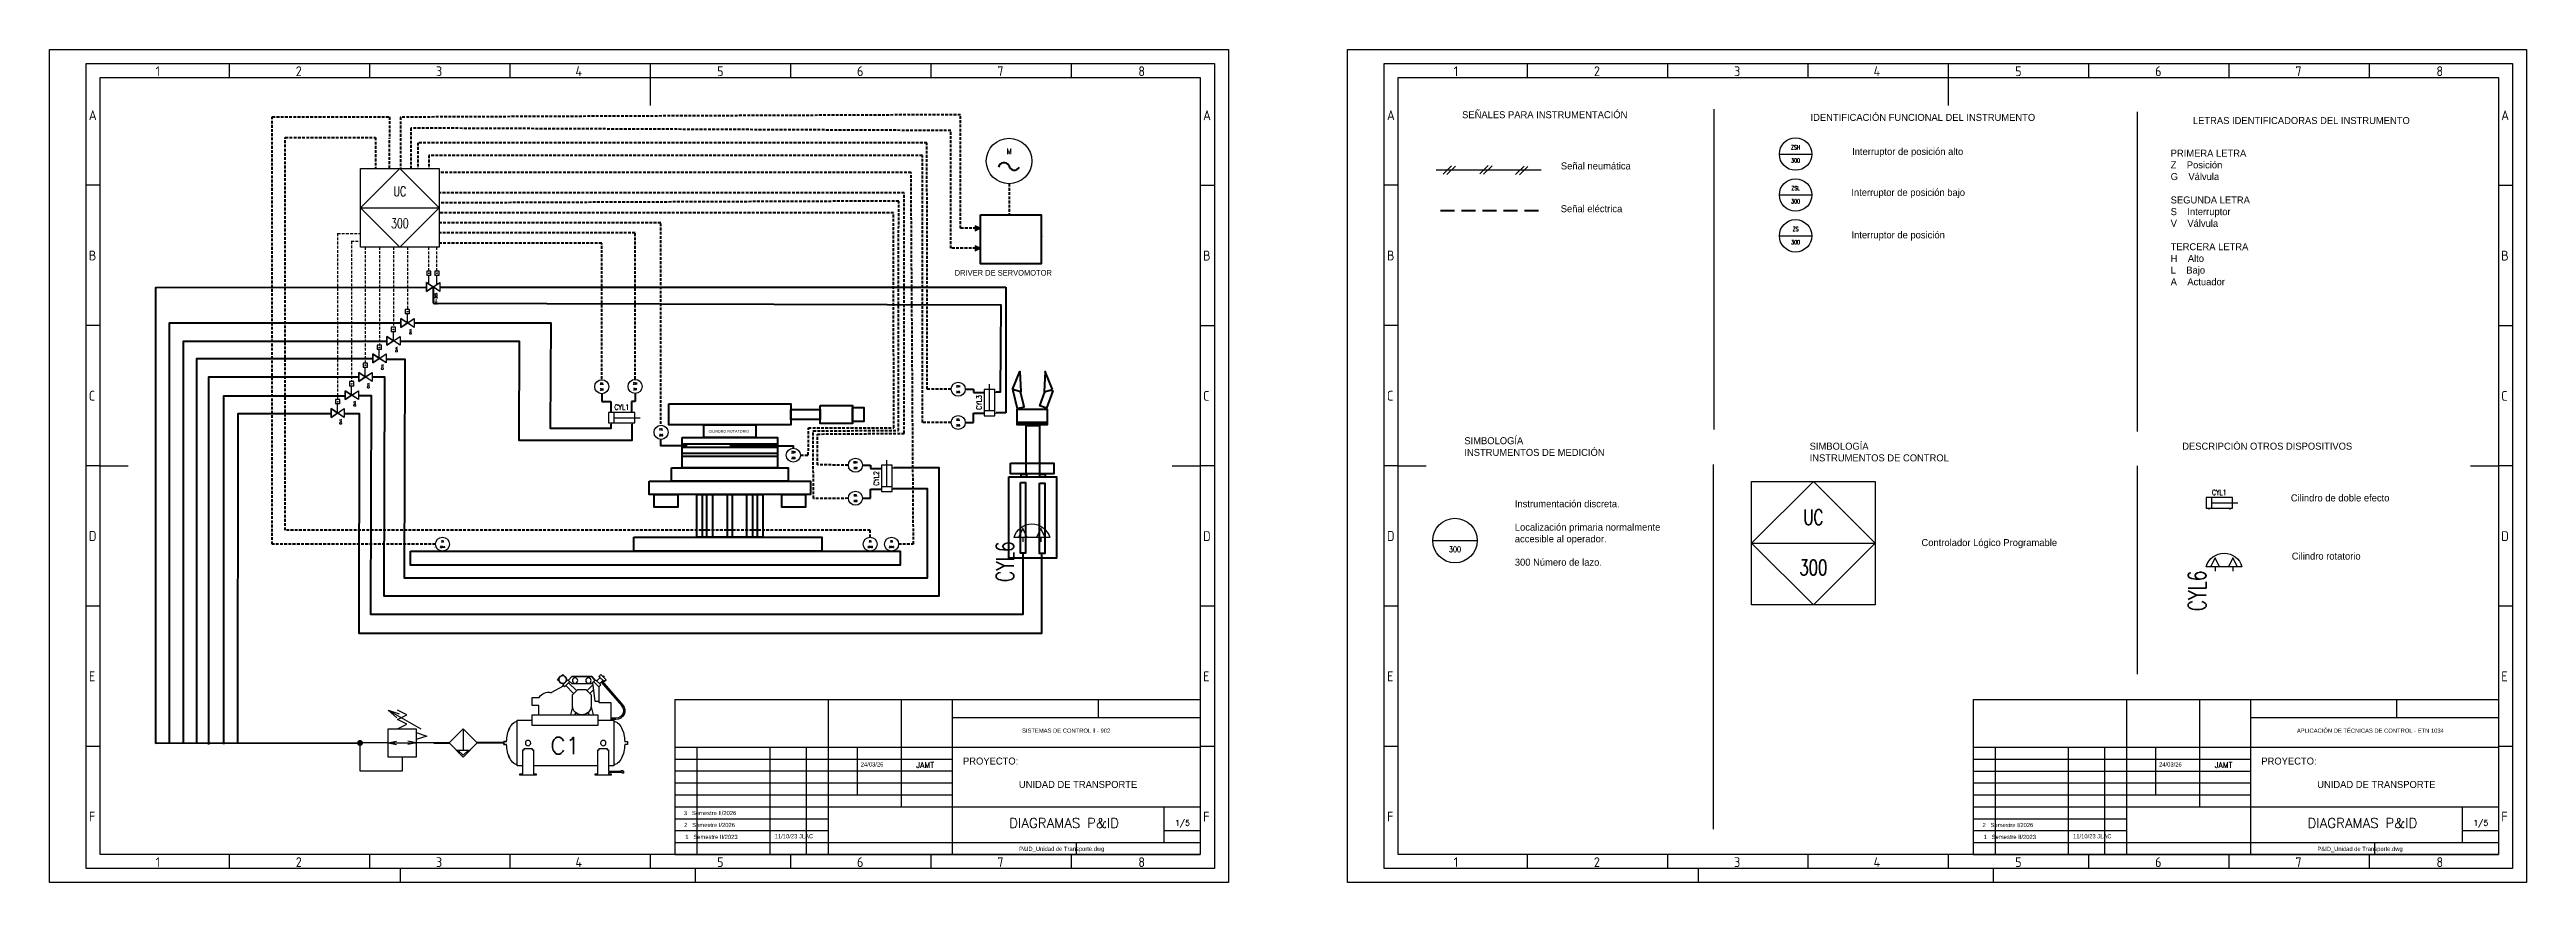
# Model space of a CAD drawing. Header units: inches. Extents: x 22 to 904, y 28 to 325.
import ezdxf
from ezdxf.enums import TextEntityAlignment as Align

# ---------------------------------------------------------------- set-up
doc = ezdxf.new("R2010")
doc.units = ezdxf.units.IN
doc.header["$MEASUREMENT"] = 0
doc.linetypes.add('DASHED', pattern=[0.75, 0.5, -0.25])
doc.linetypes.add('TRAZOSX2', pattern=[1.5, 1, -0.5])
for name, color, linetype in [('035', 5, 'Continuous'), ('07', 7, 'Continuous'), ('MISC', 2, 'Continuous'), ('RED_2.5mm^2', 1, 'Continuous'), ('SYMS', 7, 'Continuous'), ('TAGS', 51, 'Continuous')]:
    doc.layers.add(name, color=color, linetype=linetype)
doc.layers.add('GRN_0.5mm^2', color=3, linetype='TRAZOSX2', lineweight=25)
doc.layers.add('SEÑAL NEUMATICA', color=5, linetype='Pneumatic Binary', lineweight=100)
doc.styles.add('ISO Proportional', font='isocp.shx')
doc.styles.add('WD', font='romans.shx')
doc.linetypes.add('Pneumatic Binary', pattern='A,0.25,[130,ltypeshp.shx,S=0.1,R=-45,X=0,Y=0],0.04,[130,ltypeshp.shx,S=0.1,R=55,X=0,Y=0],0.04,[130,ltypeshp.shx,S=0.1,R=-45,X=0,Y=0],1', length=1.33)
doc.linetypes.add('Pneumatic Signal', pattern='A,0.25,[130,ltypeshp.shx,S=0.1,R=-30,X=0,Y=0],0.04,[130,ltypeshp.shx,S=0.1,R=-30,X=0,Y=0],1', length=1.29)

msp = doc.modelspace()

# ---------------------------------------------------------------- texts
at = {"lineweight": 50, "attachment_point": 1}
for s, width, gutter_width, insert, char_height in [('SEÑALES PARA INSTRUMENTACIÓN', 147.8517, 12.5, (525.02, 302.98), 2.5), ('IDENTIFICACIÓN FUNCIONAL DEL INSTRUMENTO', 147.8517, 12.5, (649.15, 302.02), 2.5), ('LETRAS IDENTIFICADORAS DEL INSTRUMENTO', 147.8517, 12.5, (785.39, 300.89), 2.5), ('DRIVER DE SERVOMOTOR', 40.8717, 7.11, (344.24, 246.36), 2), ('CILINDRO ROTATORIO', 73.0988, 4.75, (256.55, 189.32), 0.9509), ('SIMBOLOGÍA\\PINSTRUMENTOS DE MEDICIÓN ', 147.8517, 12.5, (525.82, 186.74), 2.5), ('SIMBOLOGÍA\\PINSTRUMENTOS DE CONTROL', 147.8517, 12.5, (648.85, 184.79), 2.5), ('DESCRIPCIÓN OTROS DISPOSITIVOS', 147.8517, 12.5, (781.59, 184.79), 2.5), ('SISTEMAS DE CONTROL ll - 902', 65.3804, 12.5, (368.23, 82.87), 1.5), ('APLICACIÓN DE TÉCNICAS DE CONTROL - ETN 1034', 65.3804, 12.5, (822.44, 82.86), 1.5), ('24/03/26', 13.0311, 12.5, (310.76, 70.83), 1.5), ('\\pxql;PROYECTO:\\P\\pqc;^JUNIDAD DE TRANSPORTE', 81.9987, 12.5, (347.19, 72.53), 2.5), ('24/03/26', 13.0311, 12.5, (773.35, 70.82), 1.5), ('\\pxql;PROYECTO:\\P\\pqc;^JUNIDAD DE TRANSPORTE', 81.9987, 12.5, (809.77, 72.52), 2.5), ('3   Semestre II/2026', 29.75, 12.5, (247.75, 53.5), 1.5), ('2   Semestre I/2026', 29.75, 12.5, (247.86, 49.23), 1.5), ('1   Semestre II/2023', 29.75, 12.5, (248.24, 44.98), 1.5), ('11/10/23 JLAC', 19.5, 12.5, (280.11, 45.23), 1.5), ('2   Semestre I/2026', 29.75, 12.5, (710.44, 49.22), 1.5), ('1   Semestre II/2023', 29.75, 12.5, (710.82, 44.97), 1.5), ('11/10/23 JLAC', 19.5, 12.5, (742.69, 45.22), 1.5), ('P&ID_Unidad de Transporte.dwg', 46.375, 12.5, (367.16, 40.73), 1.5), ('P&ID_Unidad de Transporte.dwg', 46.375, 12.5, (829.74, 40.72), 1.5)]:
    msp.add_mtext_dynamic_manual_height_columns(s, width=width, gutter_width=gutter_width, heights=[0], dxfattribs=dict(at, insert=insert, char_height=char_height))
at = {"lineweight": 50, "char_height": 2.5, "attachment_point": 1}
for s, insert, width in [('Señal neumática', (560.21, 284.71), 47.5066), ('Interruptor de posición alto', (663.97, 289.86), 67.4386), ('PRIMERA LETRA^JZ    Posición^JG    Válvula^J^JSEGUNDA LETRA^JS    Interruptor^JV    Válvula^J^JTERCERA LETRA^JH    Alto^JL    Bajo^JA    Actuador', (777.47, 289.25), 56.2905), ('Interruptor de posición bajo', (663.69, 275.28), 75.1471), ('Señal eléctrica ', (560.16, 269.47), 47.5066), ('Interruptor de posición', (663.75, 260.12), 75.1624), ('Instrumentación discreta.\\P\\PLocalización primaria normalmente accesible al operador.\\P\\P300 Número de lazo.', (543.8, 164.26), 56.2905), ('Cilindro de doble efecto', (820.29, 166.34), 53.5226), ('Controlador Lógico Programable', (688.68, 150.42), 47.5066), ('Cilindro rotatorio', (820.62, 145.6), 47.5066)]:
    msp.add_mtext(s, dxfattribs=dict(at, insert=insert, width=width))
at = {"layer": 'SYMS', "linetype": 'Pneumatic Signal'}
msp.add_attdef('TAG1', (375.38, 258.25), '', height=0.2, dxfattribs=at)

# ---------------------------------------------------------------- blocks, each defined once
blk = doc.blocks.new('VAT1_ROTARY_ACTUATOR')
for p, q in [((-0.031, -0.062), (-0.031, 0.188)), ((-0.094, 0.125), (-0.031, 0.156)), ((-0.031, 0.094), (-0.094, 0.125)), ((-0.094, 0), (-0.031, 0.031)), ((-0.031, -0.031), (-0.094, 0)), ((-0.031, 0.125), (0, 0.125)), ((-0.031, 0), (0, 0))]:
    blk.add_line(p, q)
blk.add_arc((0.004, 0.062), 0.13, 105.7477, 254.2523)
at = {"style": 'WD', "width": 0.7}
for tag, p in [('INST', (-0.188, 0.5)), ('LOC', (-0.188, 0.344)), ('TAG1', (-0.188, 0.188)), ('DESC1', (-0.188, -0.188)), ('DESC2', (-0.188, -0.344)), ('DESC3', (-0.188, -0.5)), ('WDTAGALT', (-0.188, -0.656))]:
    blk.add_attdef(tag, text='', height=0.125, dxfattribs=at).set_placement(p, align=Align.RIGHT)
at = {"style": 'WD'}
for tag, p, height, flags in [('WDBLKNAM', (-0.063, 0.375), 0.01, 9), ('FAMILY', (-0.062, 0.344), 0.005, 9), ('X1TERM02', (0, 0.125), 0.005, 1), ('X1TERM01', (0, 0), 0.005, 1), ('WDTYPE', (0.062, 0.062), 0.01, 1)]:
    blk.add_attdef(tag, p, '', height=height, dxfattribs=dict(at, flags=flags))
at = {"linetype": 'Continuous', "style": 'WD', "flags": 9}
for tag, p in [('CAT', (-0.062, 0.312)), ('MFG', (-0.062, 0.281)), ('ASSYCODE', (-0.062, 0.25))]:
    blk.add_attdef(tag, p, '', height=0.005, dxfattribs=at)
at = {"style": 'WD', "width": 0.7}
for tag, p, height in [('TERM02', (0.031, 0.156), 0.0625), ('RATING1', (-0.031, -0.281), 0.125), ('TERM01', (0.031, -0.094), 0.0625)]:
    blk.add_attdef(tag, p, '', height=height, dxfattribs=at)
at = {"style": 'WD'}
blk.add_attdef('XREF', text='', height=0.0625, dxfattribs=at).set_placement((-0.219, 0.031), align=Align.RIGHT)
blk = doc.blocks.new('HIN1_INFRONT_MAIN_PLC')
for p, q in [((-0.5, -0.5), (-0.5, 0.5)), ((-0.5, 0.5), (0.5, 0.5)), ((0.5, 0.5), (0.5, -0.5)), ((0.5, -0.5), (-0.5, -0.5))]:
    blk.add_line(p, q)
at = {"ltscale": 0.127}
blk.add_line((-0.5, 0), (0.5, 0), dxfattribs=at)
at = {"ltscale": 25.4, "flags": 128}
blk.add_lwpolyline([(0, 0.5), (-0.5, 0), (0, -0.5), (0.5, 0)], close=True, dxfattribs=at)
at = {"ltscale": 3.2258, "flags": 128}
blk.add_lwpolyline([(0, 0.5), (-0.5, 0), (0, -0.5), (0.5, 0)], close=True, dxfattribs=at)
blk.add_lwpolyline([(0, 0.5), (-0.5, 0), (0, -0.5), (0.5, 0)], close=True, dxfattribs=at)
at = {"style": 'WD', "width": 0.7}
for tag, height, p in [('INST', 0.125, (-0.582, 0.416)), ('LOC', 0.125, (-0.582, 0.254)), ('TERM01', 0.0625, (-0.524, 0.018))]:
    blk.add_attdef(tag, text='', height=height, dxfattribs=at).set_placement(p, align=Align.RIGHT)
for tag, p, height in [('X2TERM04', (0, 0.5), 0.005), ('TERM04', (0.021, 0.531), 0.0625), ('X4TERM01', (-0.5, 0), 0.005), ('X1TERM03', (0.5, 0), 0.005), ('TERM03', (0.522, 0.018), 0.0625), ('RATING1', (0.548, -0.168), 0.125), ('DESC1', (0.548, -0.327), 0.125), ('DESC2', (0.548, -0.517), 0.125), ('X8TERM02', (0, -0.5), 0.005), ('TERM02', (0.023, -0.581), 0.0625), ('DESC3', (0.548, -0.697), 0.125), ('WDTAGALT', (0.548, -0.872), 0.125)]:
    blk.add_attdef(tag, p, '', height=height, dxfattribs=at)
for tag, p in [('TAG1_PART1', (0, 0.147)), ('TAG1_PART2', (0, -0.26))]:
    blk.add_attdef(tag, text='', height=0.125, dxfattribs=at).set_placement(p, align=Align.CENTER)
blk.add_attdef('XREF', text='', height=0.0625, rotation=0.0625, dxfattribs=at).set_placement((0.63, 0.377), align=Align.TOP_CENTER)
at = {"style": 'WD', "width": 0.7, "flags": 1}
for tag, p in [('WDTYPE', (-0.577, -0.17)), ('CAT', (-0.587, -0.253)), ('MFG', (-0.586, -0.28)), ('FAMILY', (-0.579, -0.223)), ('ASSYCODE', (-0.566, -0.306))]:
    blk.add_attdef(tag, text='', height=0.01, dxfattribs=at).set_placement(p, align=Align.CENTER)
blk = doc.blocks.new('HIN1_FIELD_MOUNT')
at = {"ltscale": 3.2258}
blk.add_circle((0, 0), 0.5, dxfattribs=at)
at = {"style": 'WD', "width": 0.7}
for tag, height, p in [('INST', 0.125, (-0.454, 0.471)), ('TERM01', 0.0625, (-0.524, 0.018)), ('LOC', 0.125, (-0.454, 0.309))]:
    blk.add_attdef(tag, text='', height=height, dxfattribs=at).set_placement(p, align=Align.RIGHT)
for tag, p, height in [('TERM04', (0.021, 0.531), 0.0625), ('X4TERM01', (-0.5, 0), 0.005), ('X2TERM04', (0, 0.5), 0.005), ('X1TERM03', (0.5, 0), 0.005), ('TERM03', (0.522, 0.018), 0.0625), ('X8TERM02', (0, -0.5), 0.005), ('TERM02', (0.023, -0.581), 0.0625), ('RATING1', (0.513, -0.159), 0.125), ('DESC1', (0.513, -0.318), 0.125), ('DESC2', (0.513, -0.508), 0.125), ('WDTAGALT', (0.513, -0.863), 0.125), ('DESC3', (0.513, -0.688), 0.125)]:
    blk.add_attdef(tag, p, '', height=height, dxfattribs=at)
for tag, p in [('TAG1_PART1', (0, 0.147)), ('TAG1_PART2', (0, -0.26))]:
    blk.add_attdef(tag, text='', height=0.125, dxfattribs=at).set_placement(p, align=Align.CENTER)
blk.add_attdef('XREF', text='', height=0.0625, rotation=0.0625, dxfattribs=at).set_placement((0.546, 0.412), align=Align.TOP_CENTER)
at = {"style": 'WD', "width": 0.7, "flags": 1}
for tag, p in [('WDTYPE', (-0.535, -0.17)), ('CAT', (-0.546, -0.253)), ('MFG', (-0.544, -0.28)), ('FAMILY', (-0.537, -0.223)), ('ASSYCODE', (-0.525, -0.306))]:
    blk.add_attdef(tag, text='', height=0.01, dxfattribs=at).set_placement(p, align=Align.CENTER)
blk = doc.blocks.new('HFA1_FLOW_ARROW_DWN_P')
blk.add_hatch(color=256).paths.add_polyline_path([(0.0625, 0.125), (-0.0625, 0.125), (0, 0)])
blk.add_lwpolyline([(-0.0625, 0.125), (0, 0), (0.0625, 0.125)], close=True)
at = {"style": 'WD', "flags": 1}
for tag, p in [('X2TERM01', (0, 0.125)), ('X8TERM01', (0, 0))]:
    blk.add_attdef(tag, p, '', height=0.0075, dxfattribs=at)
blk = doc.blocks.new('IEC_border_a3')
at = {"layer": '035'}
for p, q in [((64, 292), (64, 287)), ((114, 292), (114, 287)), ((164, 292), (164, 287)), ((214, 292), (214, 287)), ((264, 292), (264, 287)), ((314, 292), (314, 287)), ((364, 292), (364, 287)), ((17.97, 248.58), (12.98, 248.58)), ((414.97, 248.54), (409.98, 248.54)), ((17.98, 198.54), (13, 198.54)), ((414.98, 198.5), (410, 198.5)), ((17.98, 148.54), (13, 148.54)), ((414.98, 148.5), (410, 148.5)), ((17.98, 98.54), (13, 98.54)), ((414.98, 98.5), (410, 98.5)), ((18, 48.5), (13.02, 48.5)), ((415, 48.46), (410.02, 48.46)), ((64, 10), (64, 5)), ((114, 10), (114, 5)), ((164, 10), (164, 5)), ((214, 10), (214, 5)), ((264, 10), (264, 5)), ((314, 10), (314, 5)), ((364, 10), (364, 5)), ((125, 0), (125, 5)), ((230, 5), (230, 0))]:
    blk.add_line(p, q, dxfattribs=at)
for points in [[(0, 297), (420, 297), (420, 0), (0, 0)], [(18, 287), (410, 287), (410, 10), (18, 10)]]:
    blk.add_lwpolyline(points, close=True, dxfattribs=at)
at = {"layer": '07'}
for p, q in [((214, 287), (214, 277)), ((18, 148.5), (28, 148.5)), ((400, 148.5), (410, 148.5))]:
    blk.add_line(p, q, dxfattribs=at)
blk.add_lwpolyline([(13, 292), (415, 292), (415, 5), (13, 5)], close=True, dxfattribs=at)
at = {"layer": '035', "style": 'ISO Proportional'}
for s, p in [('1', (37.81, 287.5)), ('2', (87.73, 287.5)), ('3', (137.68, 287.5)), ('4', (187.38, 287.5)), ('5', (237.84, 287.5)), ('6', (287.69, 287.5)), ('7', (337.67, 287.5)), ('8', (387.92, 287.5)), ('A', (13.98, 271.83)), ('A', (410.98, 271.79)), ('B', (14, 221.79)), ('B', (411, 221.75)), ('C', (14, 171.79)), ('C', (411, 171.75)), ('D', (14, 121.79)), ('D', (411, 121.75)), ('E', (14.02, 71.75)), ('E', (411.02, 71.72)), ('F', (14.02, 21.75)), ('F', (411.02, 21.72)), ('1', (37.81, 5.5)), ('2', (87.73, 5.5)), ('3', (137.68, 5.5)), ('4', (187.38, 5.5)), ('5', (237.84, 5.5)), ('6', (287.69, 5.5)), ('7', (337.67, 5.5)), ('8', (387.92, 5.5))]:
    blk.add_text(s, height=3.5, dxfattribs=at).set_placement(p)
blk = doc.blocks.new('IEC_tblock_a3')
at = {"layer": '035'}
for p, q in [((-106.6, 55.25), (-106.6, 17)), ((-36.4, 55.25), (-36.4, 48.88)), ((-88.4, 48.88), (0, 48.88)), ((-179.4, 38.25), (-179.4, 0)), ((-153.4, 38.25), (-153.4, 0)), ((-140.4, 38.25), (-140.4, 0)), ((-122.2, 38.25), (-122.2, 21.25)), ((-187.2, 34), (-88.4, 34)), ((-187.2, 29.75), (-88.4, 29.75)), ((-187.2, 25.5), (-88.4, 25.5)), ((-187.2, 21.25), (-88.4, 21.25)), ((-187.2, 17), (-132.6, 17)), ((-187.2, 12.75), (-132.6, 12.75)), ((-187.2, 8.5), (-132.6, 8.5)), ((-187.2, 4.25), (0, 4.25)), ((-44.2, 4.25), (-44.2, 0)), ((-13, 8.5), (0, 8.5))]:
    blk.add_line(p, q, dxfattribs=at)
at = {"layer": '07'}
for p, q in [((-187.2, 55.25), (-187.2, 0)), ((-187.2, 55.25), (0, 55.25)), ((-132.6, 55.25), (-132.6, 0)), ((-88.4, 55.25), (-88.4, 0)), ((0, 55.25), (0, 0)), ((-187.2, 38.25), (0, 38.25)), ((-132.6, 17), (0, 17)), ((-13, 17), (-13, 4.25)), ((-187.2, 0), (0, 0))]:
    blk.add_line(p, q, dxfattribs=at)
at = {"style": 'WD'}
for tag, p in [('SCALE', (-69.88, 51.07)), ('SH', (-8.74, 10.06)), ('FILENAME', (-68.15, 0.8))]:
    blk.add_attdef(tag, p, '', height=2, dxfattribs=at)
for tag, height, p in [('CKDATE', 2, (-114.85, 26.58)), ('EDDATE', 2, (-114.97, 30.8)), ('CKBY', 2, (-97.88, 26.3)), ('EDBY', 2, (-98.02, 30.86)), ('PROJDESC', 5, (-45.9, 29.2)), ('DWGDESC', 5, (-44.85, 19.72)), ('DWGNO', 3.5, (-48.54, 9.46))]:
    blk.add_attdef(tag, text='', height=height, dxfattribs=at).set_placement(p, align=Align.CENTER)
at = {"style": 'WD', "flags": 1}
blk.add_attdef('WD_TB', (-120.95, 11.91), '', height=2, dxfattribs=at)
blk = doc.blocks.new('VAC1_SOLENOID')
for p, q in [((-0.75, -0.12), (-0.75, 0.12)), ((-0.75, 0.12), (-0.5, 0.12)), ((-0.5, -0.12), (-0.5, 0.12)), ((-0.5, -0.12), (-0.75, -0.12))]:
    blk.add_line(p, q)
at = {"ltscale": 3.2258}
blk.add_line((0, 0), (-0.5, 0), dxfattribs=at)
at = {"style": 'WD'}
for tag, height, p in [('TAG1', 0.125, (-0.83, 0.17)), ('INST', 0.125, (-0.84, 0.55)), ('LOC', 0.125, (-0.83, 0.37)), ('TERM03', 0.0625, (-0.77, 0.01))]:
    blk.add_attdef(tag, text='', height=height, dxfattribs=at).set_placement(p, align=Align.RIGHT)
blk.add_attdef('XREF', text='', height=0.0625, rotation=0.0625, dxfattribs=at).set_placement((-1, 0.1), align=Align.TOP_CENTER)
for tag, p, height in [('X4TERM03', (-0.75, 0), 0.005), ('TERM02', (-0.63, 0.13), 0.0625), ('X2TERM02', (-0.62, 0.12), 0.005), ('X8TERM01', (-0.62, -0.12), 0.005), ('TERM01', (-0.62, -0.2), 0.0625), ('DESC1', (-0.43, -0.21), 0.125), ('DESC2', (-0.43, -0.39), 0.125), ('DESC3', (-0.43, -0.58), 0.125), ('RATING1', (-0.43, -0.76), 0.125), ('WDTAGALT', (-0.42, -0.95), 0.125)]:
    blk.add_attdef(tag, p, '', height=height, dxfattribs=at)
blk.add_attdef('TEXT', text='', height=0.0625, dxfattribs=at).set_placement((-0.62, 0), align=Align.MIDDLE_CENTER)
at = {"style": 'WD', "flags": 1}
for tag, p in [('WDTYPE', (-0.83, -0.05)), ('FAMILY', (-0.83, -0.09)), ('CAT', (-0.83, -0.13)), ('MFG', (-0.83, -0.17)), ('ASSYCODE', (-0.8, -0.2))]:
    blk.add_attdef(tag, text='', height=0.01, dxfattribs=at).set_placement(p, align=Align.CENTER)
blk = doc.blocks.new('VGVA1_GATE_VALVE')
at = {"ltscale": 3.2258}
for p, q in [((-0.25, 0.37), (0.25, -0.38)), ((-0.25, -0.38), (0.25, 0.37)), ((0.25, 0.37), (-0.25, 0.37)), ((0.25, -0.38), (-0.25, -0.38))]:
    blk.add_line(p, q, dxfattribs=at)
at = {"ltscale": 25.4, "flags": 128}
for points in [[(0.25, 0.37), (0, 0), (-0.25, 0.37)], [(-0.25, -0.38), (0, 0), (0.25, -0.38)]]:
    blk.add_lwpolyline(points, close=True, dxfattribs=at)
at = {"style": 'WD', "flags": 1}
for tag, p in [('INST', (-0.34, 0.13)), ('LOC', (-0.34, -0.05)), ('TAG1', (-0.34, -0.24))]:
    blk.add_attdef(tag, text='', height=0.125, dxfattribs=at).set_placement(p, align=Align.RIGHT)
at = {"style": 'WD'}
for tag, p, height in [('X2TERM03', (0, 0.37), 0.005), ('X1TERM02', (0, 0), 0.005), ('TERM03', (0.02, 0.39), 0.0625), ('TERM02', (0.03, 0.01), 0.0625), ('X8TERM01', (0, -0.38), 0.005), ('TERM01', (0.03, -0.46), 0.0625), ('WDTAGALT', (0.29, -0.95), 0.125), ('RATING1', (0.29, -0.18), 0.125), ('DESC1', (0.29, -0.39), 0.125), ('DESC2', (0.29, -0.58), 0.125), ('DESC3', (0.29, -0.77), 0.125)]:
    blk.add_attdef(tag, p, '', height=height, dxfattribs=at)
blk.add_attdef('XREF', text='', height=0.0625, rotation=0.0625, dxfattribs=at).set_placement((0.37, 0.37), align=Align.TOP_CENTER)
at = {"style": 'WD', "flags": 1}
for tag, p in [('FAMILY', (-0.34, -0.36)), ('WDTYPE', (-0.33, -0.3)), ('CAT', (-0.34, -0.4)), ('MFG', (-0.34, -0.43)), ('ASSYCODE', (-0.31, -0.46))]:
    blk.add_attdef(tag, text='', height=0.01, dxfattribs=at).set_placement(p, align=Align.CENTER)
blk = doc.blocks.new('VC1_AIR_COMPRESSOR')
at = {"ltscale": 3.2258}
for p, q in [((0.532, -0.313), (-0.531, -0.313)), ((-0.531, -0.313), (-0.531, -0.656)), ((-0.031, -0.063), (-0.031, 0)), ((-0.031, 0), (0.032, 0)), ((0.032, 0), (0.032, -0.063)), ((0.157, -0.469), (0.126, -0.469)), ((0.126, -0.469), (0.126, -0.656)), ((0.719, -0.438), (0.157, -0.438)), ((0.157, -0.438), (0.157, -0.469)), ((0.532, -0.438), (0.532, -0.313)), ((0.751, -0.375), (0.719, -0.375)), ((0.719, -0.375), (0.719, -0.438)), ((0.751, -0.75), (0.751, -0.375)), ((-1.172, -1.098), (-1.333, -1.388)), ((-0.874, -0.656), (-1.062, -0.656)), ((-1.062, -0.656), (-1.062, -0.822)), ((-0.874, -0.813), (-0.874, -0.656)), ((-0.656, -0.813), (-0.874, -0.813)), ((-0.406, -0.656), (-0.656, -0.656)), ((-0.656, -0.656), (-0.656, -2.188)), ((-0.406, -2.188), (-0.406, -0.656)), ((0.126, -0.656), (0.157, -0.656)), ((0.157, -0.656), (0.157, -0.688)), ((0.157, -0.688), (0.719, -0.688)), ((0.532, -2.188), (0.532, -0.688)), ((0.719, -0.688), (0.719, -0.75)), ((0.719, -0.75), (0.751, -0.75)), ((-1.553, -1.328), (-1.596, -1.371)), ((-1.596, -1.371), (-1.551, -1.415)), ((-1.534, -1.287), (-1.556, -1.309)), ((-1.556, -1.309), (-1.545, -1.32)), ((-1.551, -1.415), (-1.55, -1.414)), ((-1.546, -1.578), (-1.46, -1.506)), ((-1.546, -2.047), (-1.546, -1.578)), ((-1.523, -1.298), (-1.534, -1.287)), ((-1.473, -1.248), (-1.516, -1.291)), ((-1.474, -1.492), (-1.351, -1.369)), ((-1.374, -1.592), (-1.474, -1.492)), ((-1.428, -1.292), (-1.473, -1.248)), ((-1.446, -1.464), (-1.455, -1.454)), ((-1.43, -1.293), (-1.428, -1.292)), ((-1.307, -1.413), (-1.43, -1.536)), ((-1.22, -1.689), (-1.402, -1.508)), ((-1.379, -1.397), (-1.389, -1.388)), ((-1.374, -2.033), (-1.374, -1.592)), ((-1.351, -1.369), (-1.307, -1.413)), ((-1.154, -1.623), (-1.335, -1.442)), ((-1.124, -1.594), (-1.249, -1.719)), ((-1.249, -1.719), (-1.249, -1.906)), ((-0.874, -1.594), (-1.124, -1.594)), ((-0.843, -1.594), (-0.656, -1.547)), ((-0.703, -1.672), (-0.656, -1.641)), ((-1.596, -2.255), (-1.551, -2.21)), ((-1.473, -2.377), (-1.596, -2.255)), ((-1.556, -2.316), (-1.545, -2.305)), ((-1.551, -2.21), (-1.428, -2.333)), ((-1.46, -2.119), (-1.546, -2.047)), ((-1.446, -2.161), (-1.523, -2.239)), ((-1.474, -2.133), (-1.374, -2.033)), ((-1.351, -2.256), (-1.474, -2.133)), ((-1.379, -2.228), (-1.457, -2.305)), ((-1.442, -2.29), (-0.883, -2.766)), ((-1.43, -2.089), (-1.307, -2.212)), ((-1.42, -2.268), (-0.862, -2.742)), ((-0.968, -2.125), (-1.412, -2.071)), ((-1.22, -1.936), (-1.361, -2.077)), ((-1.307, -2.212), (-1.351, -2.256)), ((-1.307, -2.212), (-0.968, -2.212)), ((-1.249, -1.906), (-1.124, -2.031)), ((-1.154, -2.002), (-1.243, -2.091)), ((-1.124, -2.031), (-0.874, -2.031)), ((-0.968, -2.219), (-0.968, -2.125)), ((-0.937, -2.219), (-0.968, -2.219)), ((-0.937, -2.5), (-0.937, -2.219)), ((-0.843, -2.031), (-0.656, -2.078)), ((-0.703, -1.953), (-0.656, -1.984)), ((-0.656, -2.188), (-0.406, -2.188)), ((-0.531, -2.188), (-0.531, -2.563)), ((0.157, -2.219), (0.126, -2.219)), ((0.126, -2.219), (0.126, -2.406)), ((0.719, -2.188), (0.157, -2.188)), ((0.157, -2.188), (0.157, -2.219)), ((0.751, -2.125), (0.719, -2.125)), ((0.719, -2.125), (0.719, -2.188)), ((-1.534, -2.338), (-1.556, -2.316)), ((-1.523, -2.327), (-1.534, -2.338)), ((-1.428, -2.333), (-1.473, -2.377)), ((-0.531, -2.5), (-0.937, -2.5)), ((-0.575, -2.609), (-0.575, -2.5)), ((-0.544, -2.609), (-0.544, -2.5)), ((-0.531, -2.563), (0.532, -2.563)), ((-0.031, -2.812), (-0.031, -2.875)), ((-0.031, -2.875), (0.032, -2.875)), ((0.032, -2.875), (0.032, -2.812)), ((0.126, -2.406), (0.157, -2.406)), ((0.157, -2.406), (0.157, -2.438)), ((0.157, -2.438), (0.657, -2.438)), ((0.532, -2.563), (0.532, -2.438)), ((0.657, -2.438), (0.657, -2.719)), ((0.657, -2.781), (0.704, -2.781)), ((0.672, -2.75), (0.688, -2.734)), ((0.704, -2.75), (0.672, -2.75)), ((0.688, -2.734), (0.688, -2.438)), ((0.688, -2.438), (0.719, -2.438)), ((0.704, -2.781), (0.704, -2.75)), ((0.719, -2.438), (0.719, -2.5)), ((0.719, -2.5), (0.751, -2.5))]:
    blk.add_line(p, q, dxfattribs=at)
at = {"ltscale": 25.4, "flags": 128}
blk.add_lwpolyline([(-0.202, -0.083, 0.064948), (-0.353, -0.136, 0.104203), (-0.469, -0.228, 0.174705), (-0.499, -0.313), (-0.531, -0.313), (-0.531, -0.656), (-0.656, -0.656), (-0.656, -0.813), (-0.874, -0.813), (-0.874, -0.656), (-1.062, -0.656), (-1.062, -0.822, 0.339438), (-1.172, -1.098), (-1.333, -1.388), (-1.351, -1.369), (-1.379, -1.397), (-1.389, -1.388, 0.324447), (-1.43, -1.293), (-1.428, -1.292), (-1.473, -1.248), (-1.523, -1.298), (-1.534, -1.287), (-1.556, -1.309), (-1.545, -1.32), (-1.596, -1.371), (-1.551, -1.415), (-1.55, -1.414, 0.324447), (-1.455, -1.454), (-1.446, -1.464), (-1.474, -1.492), (-1.46, -1.506), (-1.546, -1.578), (-1.546, -2.047), (-1.46, -2.119), (-1.474, -2.133), (-1.446, -2.161), (-1.523, -2.239), (-1.551, -2.21), (-1.596, -2.255), (-1.545, -2.305), (-1.556, -2.316), (-1.534, -2.338), (-1.523, -2.327), (-1.473, -2.377), (-1.428, -2.333), (-1.457, -2.305), (-1.442, -2.29), (-0.883, -2.766, 0.639378), (-0.544, -2.609), (-0.544, -2.5), (-0.531, -2.5), (-0.531, -2.563), (-0.499, -2.563, 0.174705), (-0.469, -2.647, 0.104203), (-0.353, -2.739, 0.064948), (-0.202, -2.792, 0.043245), (-0.031, -2.812), (-0.031, -2.875), (0.032, -2.875), (0.032, -2.812, 0.043245), (0.203, -2.792, 0.064948), (0.354, -2.739, 0.104203), (0.47, -2.647, 0.174705), (0.501, -2.563), (0.532, -2.563), (0.532, -2.438), (0.657, -2.438), (0.657, -2.719, 0.168649), (0.651, -2.721, 0.105215), (0.645, -2.728, 0.067398), (0.642, -2.737, 0.053549), (0.64, -2.75, 0.053549), (0.642, -2.763, 0.067398), (0.645, -2.772, 0.105215), (0.651, -2.779, 0.168649), (0.657, -2.781), (0.704, -2.781), (0.704, -2.75), (0.672, -2.75), (0.688, -2.734), (0.688, -2.438), (0.719, -2.438), (0.719, -2.5), (0.751, -2.5), (0.751, -2.125), (0.719, -2.125), (0.719, -2.188), (0.532, -2.188), (0.532, -0.688), (0.719, -0.688), (0.719, -0.75), (0.751, -0.75), (0.751, -0.375), (0.719, -0.375), (0.719, -0.438), (0.532, -0.438), (0.532, -0.313), (0.501, -0.313, 0.174705), (0.47, -0.228, 0.104203), (0.354, -0.136, 0.064948), (0.203, -0.083, 0.043245), (0.032, -0.063), (0.032, 0), (-0.031, 0), (-0.031, -0.063, 0.043245)], format="xyb", close=True, dxfattribs=at)
at = {"ltscale": 3.2258}
for centre, radius in [((0.001, -0.563), 0.0625), ((-1.475, -1.368), 0.0879), ((-1.453, -1.656), 0.0625), ((-1.453, -1.969), 0.0625), ((0.001, -2.313), 0.0625)]:
    blk.add_circle(centre, radius, dxfattribs=at)
for centre, radius, start, end in [((-0.367, -0.313), 0.133, 140.36073, 180), ((-0.192, -0.457), 0.359, 116.56505, 140.36073), ((-0.076, -0.69), 0.619, 101.70092, 116.56505), ((0.001, -1.06), 0.997, 91.79599, 101.70092), ((0.001, -1.06), 0.997, 78.29908, 88.20401), ((0.077, -0.69), 0.619, 63.43495, 78.29908), ((0.194, -0.457), 0.359, 39.63927, 63.43495), ((0.368, -0.313), 0.133, 0, 39.63927), ((-0.937, -1.031), 0.244, 120.80698, 195.80362), ((-0.874, -1.813), 0.219, 270, 90), ((-0.749, -2.609), 0.206, 229.6241, 0), ((-0.749, -2.609), 0.174, 229.6241, 360), ((-0.367, -2.563), 0.133, 180, 219.63927), ((-0.192, -2.418), 0.359, 219.63927, 243.43495), ((-0.076, -2.185), 0.619, 243.43495, 258.29908), ((0.001, -1.815), 0.997, 258.29908, 268.20401), ((0.001, -1.815), 0.997, 271.79599, 281.70092), ((0.077, -2.185), 0.619, 281.70092, 296.56505), ((0.194, -2.418), 0.359, 296.56505, 320.36073), ((0.368, -2.563), 0.133, 320.36073, 0), ((0.7, -2.75), 0.0594, 167.73926, 180), ((0.7, -2.75), 0.0594, 180, 192.26074), ((0.679, -2.745), 0.0376, 152.3162, 167.73926), ((0.679, -2.755), 0.0376, 192.26074, 207.6838), ((0.665, -2.738), 0.0225, 128.2912, 152.3162), ((0.665, -2.762), 0.0225, 207.6838, 231.7088), ((0.657, -2.728), 0.00906, 90, 128.2912), ((0.657, -2.772), 0.00906, 231.7088, 270)]:
    blk.add_arc(centre, radius, start, end, dxfattribs=at)
at = {"style": 'WD'}
for tag, p, height in [('X2TERM02', (0, 0), 0.005), ('TERM02', (0.005, 0.003), 0.0625), ('RATING1', (0.639, -1.128), 0.125), ('DESC1', (0.639, -1.344), 0.125), ('DESC2', (0.639, -1.528), 0.125), ('DESC3', (0.639, -1.718), 0.125), ('WDTAGALT', (0.657, -1.903), 0.125), ('X8TERM01', (0.001, -2.875), 0.005), ('TERM01', (0.006, -2.946), 0.0625)]:
    blk.add_attdef(tag, p, '', height=height, dxfattribs=at)
blk.add_attdef('XREF', (0.599, -0.224), '', height=0.0625, rotation=0.0625, dxfattribs=at)
for tag, p in [('TAG1', (0.072, -1.67)), ('LOC', (0.054, -1.461)), ('INST', (0.078, -1.3))]:
    blk.add_attdef(tag, text='', height=0.125, dxfattribs=at).set_placement(p, align=Align.CENTER)
at = {"style": 'WD', "flags": 1}
for tag, p in [('WDTYPE', (0.262, -2.143)), ('FAMILY', (0.396, -2.039)), ('CAT', (0.393, -2.07)), ('MFG', (0.395, -2.106)), ('ASSYCODE', (0.423, -2.141))]:
    blk.add_attdef(tag, text='', height=0.01, dxfattribs=at).set_placement(p, align=Align.CENTER)
blk = doc.blocks.new('HVL1_AIR_PRESS_REG')
for p, q in [((0.239, 0.251), (0.323, 0.292)), ((0.323, 0.209), (0.239, 0.251)), ((0.407, 0.292), (0.308, 0.259)), ((0.407, 0.292), (0.328, 0.224)), ((0, 0), (0.167, 0)), ((0.156, 0.094), (0.062, 0.062)), ((0.062, 0.062), (0.156, 0.031)), ((0.407, 0.125), (0.156, 0.125)), ((0.156, 0.125), (0.156, -0.125)), ((0.156, 0.102), (0.156, 0.018)), ((0.156, 0), (0.231, 0.015)), ((0.156, 0), (0.231, -0.015)), ((0.239, 0.167), (0.323, 0.209)), ((0.323, 0.125), (0.239, 0.167)), ((0.407, 0), (0.332, 0.015)), ((0.407, 0), (0.332, -0.015)), ((0.406, 0), (0.657, 0)), ((0.407, -0.125), (0.407, 0.125)), ((0.156, -0.125), (0.407, -0.125))]:
    blk.add_line(p, q)
at = {"linetype": 'DASHED'}
for p, q in [((0.657, -0.251), (0.657, 0)), ((0.281, -0.125), (0.281, -0.251)), ((0.281, -0.251), (0.657, -0.251))]:
    blk.add_line(p, q, dxfattribs=at)
for points in [[(0.407, 0.292), (0.114, 0.125), (0.114, 0.125)], [(0.407, 0), (0.156, 0), (0.156, 0)]]:
    blk.add_lwpolyline(points)
at = {"const_width": 0.0267}
blk.add_lwpolyline([(0.644, 0, 1), (0.67, 0, 1)], format="xyb", close=True, dxfattribs=at)
at = {"style": 'WD', "width": 0.7}
for tag, p, height in [('DESC1', (0.5, 0.656), 0.125), ('DESC2', (0.5, 0.5), 0.125), ('DESC3', (0.5, 0.344), 0.125), ('WDTAGALT', (0.5, 0.188), 0.125), ('TERM02', (0.656, 0.031), 0.0625)]:
    blk.add_attdef(tag, p, '', height=height, dxfattribs=at)
for tag, height, p in [('INST', 0.125, (0.094, 0.531)), ('LOC', 0.125, (0.094, 0.375)), ('TAG1', 0.125, (0.094, 0.219)), ('TERM01', 0.0625, (0.031, 0.031)), ('RATING1', 0.125, (0.156, -0.312))]:
    blk.add_attdef(tag, text='', height=height, dxfattribs=at).set_placement(p, align=Align.RIGHT)
at = {"style": 'WD'}
for tag, p, height, flags in [('X4TERM01', (0, 0), 0.005, 1), ('WDTYPE', (0.062, 0.062), 0.01, 1), ('X1TERM02', (0.668, 0), 0.005, 1), ('WDBLKNAM', (0.499, -0.063), 0.01, 9), ('FAMILY', (0.5, -0.094), 0.01, 9)]:
    blk.add_attdef(tag, p, '', height=height, dxfattribs=dict(at, flags=flags))
at = {"linetype": 'Continuous', "style": 'WD', "flags": 9}
for tag, p in [('ASSYCODE', (0.5, -0.188)), ('CAT', (0.5, -0.125)), ('MFG', (0.5, -0.156))]:
    blk.add_attdef(tag, p, '', height=0.01, dxfattribs=at)
at = {"style": 'WD'}
blk.add_attdef('XREF', (0.719, -0.188), '', height=0.0625, dxfattribs=at)
blk = doc.blocks.new('HFL1_AIR_FILT')
for p, q in [((0.125, 0.125), (0, 0)), ((0, 0), (0.125, -0.125)), ((0.25, 0), (0.125, 0.125)), ((0.062, -0.063), (0.188, -0.063)), ((0.078, -0.063), (0.125, -0.109)), ((0.125, -0.125), (0.25, 0)), ((0.125, -0.109), (0.172, -0.063))]:
    blk.add_line(p, q)
at = {"linetype": 'DASHED'}
blk.add_line((0.125, 0.125), (0.125, -0.063), dxfattribs=at)
at = {"style": 'WD', "width": 0.7}
for tag, p in [('INST', (0.119, 0.531)), ('LOC', (0.119, 0.375)), ('TAG1', (0.125, 0.219)), ('DESC1', (0.125, -0.312)), ('DESC2', (0.14, -0.469)), ('WDTAGALT', (0.14, -0.781)), ('DESC3', (0.14, -0.625))]:
    blk.add_attdef(tag, text='', height=0.125, dxfattribs=at).set_placement(p, align=Align.CENTER)
blk.add_attdef('TERM01', text='', height=0.0625, dxfattribs=at).set_placement((0, 0.031), align=Align.RIGHT)
at = {"style": 'WD'}
for tag, p, height, flags in [('X4TERM01', (0, 0), 0.005, 1), ('WDTYPE', (0.062, 0.062), 0.01, 1), ('WDBLKNAM', (0.124, 0.062), 0.01, 9), ('FAMILY', (0.125, 0.031), 0.01, 9), ('X1TERM02', (0.25, 0), 0.005, 1)]:
    blk.add_attdef(tag, p, '', height=height, dxfattribs=dict(at, flags=flags))
at = {"style": 'WD', "width": 0.7}
for tag, p, height in [('TERM02', (0.25, 0.031), 0.0625), ('RATING1', (0.281, -0.156), 0.125)]:
    blk.add_attdef(tag, p, '', height=height, dxfattribs=at)
at = {"style": 'WD'}
blk.add_attdef('XREF', text='', height=0.0625, dxfattribs=at).set_placement((0, -0.125), align=Align.RIGHT)
at = {"linetype": 'Continuous', "style": 'WD', "flags": 9}
for tag, p in [('ASSYCODE', (0.15, -0.05)), ('MFG', (0.148, -0.032)), ('CAT', (0.15, -0.013))]:
    blk.add_attdef(tag, text='', height=0.01, dxfattribs=at).set_placement(p, align=Align.CENTER)
blk = doc.blocks.new('VCY1_CYL_RETRACT')
for p, q in [((0.563, 0.281), (-0.063, 0.281)), ((-0.063, 0.281), (-0.063, 0.031)), ((-0.063, 0.031), (0.563, 0.031)), ((0, 0.031), (0, 0)), ((0.062, 0.281), (0.062, 0.031)), ((0.062, 0.156), (0.688, 0.156)), ((0.5, 0.031), (0.5, 0)), ((0.563, 0.031), (0.563, 0.281))]:
    blk.add_line(p, q)
at = {"style": 'WD', "width": 0.7}
for tag, p in [('INST', (0.25, 0.656)), ('LOC', (0.25, 0.5)), ('TAG1', (0.25, 0.344))]:
    blk.add_attdef(tag, text='', height=0.125, dxfattribs=at).set_placement(p, align=Align.CENTER)
for tag, p in [('DESC1', (-0.125, 0.156)), ('DESC2', (-0.125, 0)), ('WDTAGALT', (-0.125, -0.312)), ('DESC3', (-0.125, -0.156))]:
    blk.add_attdef(tag, text='', height=0.125, dxfattribs=at).set_placement(p, align=Align.RIGHT)
at = {"style": 'WD'}
for tag, p, height, flags in [('X8TERM01', (0, 0), 0.005, 1), ('WDTYPE', (0.062, 0.062), 0.01, 1), ('WDBLKNAM', (0.343, 0.281), 0.01, 9), ('FAMILY', (0.35, 0.268), 0.01, 9), ('X8TERM02', (0.5, 0), 0.005, 1)]:
    blk.add_attdef(tag, p, '', height=height, dxfattribs=dict(at, flags=flags))
at = {"linetype": 'Continuous', "style": 'WD', "flags": 9}
for tag, p in [('ASSYCODE', (0.375, 0.188)), ('MFG', (0.373, 0.205)), ('CAT', (0.375, 0.224))]:
    blk.add_attdef(tag, text='', height=0.01, dxfattribs=at).set_placement(p, align=Align.CENTER)
at = {"style": 'WD'}
blk.add_attdef('XREF', (0.656, 0.219), '', height=0.0625, dxfattribs=at)
at = {"style": 'WD', "width": 0.7}
for tag, p, height in [('RATING1', (0.688, 0), 0.125), ('TERM01', (0.031, -0.094), 0.0625), ('TERM02', (0.531, -0.094), 0.0625)]:
    blk.add_attdef(tag, p, '', height=height, dxfattribs=at)
blk = doc.blocks.new('HIN1_INFRONT_MAIN')
at = {"ltscale": 0.127}
blk.add_line((-0.5, 0), (0.5, 0), dxfattribs=at)
at = {"ltscale": 3.2258}
blk.add_circle((0, 0), 0.5, dxfattribs=at)
at = {"style": 'WD', "width": 0.7}
for tag, height, p in [('INST', 0.125, (-0.481, 0.455)), ('TERM01', 0.0625, (-0.524, 0.018)), ('LOC', 0.125, (-0.481, 0.293))]:
    blk.add_attdef(tag, text='', height=height, dxfattribs=at).set_placement(p, align=Align.RIGHT)
for tag, p, height in [('TERM04', (0.021, 0.531), 0.0625), ('X4TERM01', (-0.5, 0), 0.005), ('X2TERM04', (0, 0.5), 0.005), ('X1TERM03', (0.5, 0), 0.005), ('TERM03', (0.522, 0.018), 0.0625), ('X8TERM02', (0, -0.5), 0.005), ('TERM02', (0.023, -0.581), 0.0625), ('RATING1', (0.513, -0.162), 0.125), ('DESC1', (0.513, -0.321), 0.125), ('DESC2', (0.513, -0.51), 0.125), ('WDTAGALT', (0.513, -0.866), 0.125), ('DESC3', (0.513, -0.691), 0.125)]:
    blk.add_attdef(tag, p, '', height=height, dxfattribs=at)
for tag, p in [('TAG1_PART1', (0, 0.147)), ('TAG1_PART2', (0, -0.26))]:
    blk.add_attdef(tag, text='', height=0.125, dxfattribs=at).set_placement(p, align=Align.CENTER)
blk.add_attdef('XREF', text='', height=0.0625, rotation=0.0625, dxfattribs=at).set_placement((0.546, 0.412), align=Align.TOP_CENTER)
at = {"style": 'WD', "width": 0.7, "flags": 1}
for tag, p in [('WDTYPE', (-0.535, -0.17)), ('CAT', (-0.546, -0.253)), ('MFG', (-0.544, -0.28)), ('FAMILY', (-0.537, -0.223)), ('ASSYCODE', (-0.525, -0.306))]:
    blk.add_attdef(tag, text='', height=0.01, dxfattribs=at).set_placement(p, align=Align.CENTER)

# ---------------------------------------------------------------- linework, layer by layer
for p, q in [((614.67, 303.66), (614.67, 189.53)), ((765.5, 302.77), (765.5, 188.83)), ((614.48, 177.03), (614.48, 47)), ((765.48, 176.58), (765.48, 102.29))]:
    msp.add_line(p, q)
at = {"color": 0}
for p, q in [((518.22, 280.47), (521.24, 283.49)), ((519.6, 280.35), (522.62, 283.37)), ((531.31, 280.63), (534.33, 283.65)), ((532.68, 280.51), (535.7, 283.53)), ((544.08, 280.38), (547.1, 283.39)), ((545.45, 280.26), (548.47, 283.27))]:
    msp.add_line(p, q, dxfattribs=at)
at = {"lineweight": 90}
for p, q in [((348.08, 203.88), (350.9, 203.88)), ((350.9, 203.88), (350.9, 202.63)), ((218.48, 202.25), (218.48, 199.47)), ((218.48, 199.47), (220.9, 199.47)), ((220.9, 199.47), (221.73, 199.47)), ((221.73, 199.47), (221.73, 195.67)), ((230.34, 199.47), (229.09, 199.47)), ((229.09, 199.47), (229.09, 195.67)), ((230.34, 202.3), (230.34, 199.47)), ((350.9, 202.63), (354.7, 202.63)), ((350.9, 194.44), (350.9, 195.27)), ((350.9, 195.27), (354.7, 195.27)), ((350.9, 192.02), (350.9, 194.44)), ((348.08, 192.02), (350.9, 192.02)), ((311.41, 176.81), (314.24, 176.81)), ((314.24, 176.81), (314.24, 175.55)), ((314.24, 175.55), (318.04, 175.55)), ((314.24, 167.37), (314.24, 168.2)), ((314.24, 168.2), (318.04, 168.2)), ((311.41, 164.95), (314.24, 164.95)), ((314.24, 164.95), (314.24, 167.37))]:
    msp.add_line(p, q, dxfattribs=at)
for points in [[(353.37, 266.01), (375.02, 266.01), (375.02, 248.5), (353.37, 248.5)], [(242.36, 198.6), (285.86, 198.6), (285.86, 191.1), (242.36, 191.1)], [(285.86, 196.6), (296.36, 196.6), (296.36, 193.1), (285.86, 193.1)], [(296.36, 198.1), (307.86, 198.1), (307.86, 191.6), (296.36, 191.6)], [(307.86, 197.35), (311.86, 197.35), (311.86, 192.35), (307.86, 192.35)], [(366.54, 196.68), (377.13, 196.68), (377.13, 191.18), (366.54, 191.18)], [(247.11, 186.6), (281.11, 186.6), (281.11, 175.85), (247.11, 175.85)], [(254.86, 191.1), (273.36, 191.1), (273.36, 186.6), (254.86, 186.6)], [(366.7, 192.14), (376.97, 192.14), (376.97, 191.34), (366.7, 191.34)], [(369.73, 190.94), (374.5, 190.94), (374.5, 173.73), (369.72, 173.73)], [(247.11, 184.35), (281.11, 184.35), (281.11, 183.1), (247.11, 183.1)], [(247.11, 181.1), (281.11, 181.1), (281.11, 179.85), (247.11, 179.85)], [(364.16, 177.49), (379.6, 177.49), (379.58, 173.73), (364.14, 173.73)], [(235.36, 171.1), (292.86, 171.1), (292.86, 166.35), (235.36, 166.35)], [(243.36, 175.85), (284.86, 175.85), (284.86, 171.1), (243.36, 171.1)], [(363.51, 172.6), (380.46, 172.6), (380.47, 143.59), (363.52, 143.59)], [(367.66, 170.65), (369.49, 170.65), (369.49, 145.34), (367.66, 145.34)], [(367.86, 173.73), (369.86, 173.73), (369.86, 172.6), (367.86, 172.6)], [(374.5, 170.41), (376.33, 170.41), (376.33, 145.26), (374.5, 145.26)], [(374.53, 173.73), (376.44, 173.73), (376.44, 172.6), (374.53, 172.6)], [(237.11, 166.35), (245.61, 166.35), (245.61, 161.85), (237.11, 161.85)], [(252.36, 166.35), (275.86, 166.35), (275.86, 151.1), (252.36, 151.1)], [(254.36, 166.35), (255.86, 166.35), (255.86, 151.1), (254.36, 151.1)], [(258.11, 166.35), (263.11, 166.35), (263.11, 151.1), (258.11, 151.1)], [(265.11, 166.35), (270.11, 166.35), (270.11, 151.1), (265.11, 151.1)], [(272.36, 166.35), (273.86, 166.35), (273.86, 151.1), (272.36, 151.1)], [(282.61, 166.35), (291.11, 166.35), (291.11, 161.85), (282.61, 161.85)], [(229.86, 151.1), (296.86, 151.1), (296.86, 146.1), (229.86, 146.1)], [(150.36, 146.1), (324.86, 146.1), (324.86, 141.1), (150.36, 141.1)]]:
    msp.add_lwpolyline(points, close=True, dxfattribs=at)
for points in [[(364.79, 203.76), (367.42, 210.21), (367.82, 202.88), (364.79, 203.76)], [(365.53, 203.55), (364.98, 203.41), (366.55, 196.99), (369.02, 197.6), (367.73, 202.91)], [(378.43, 203.56), (379.19, 203.28), (376.93, 197.07), (374.54, 197.94), (376.36, 202.96)], [(379.12, 203.76), (376.49, 210.21), (376.09, 202.88), (379.12, 203.76)], [(248.86, 183.7), (239.58, 183.7), (239.58, 185.77)], [(264.15, 183.65), (286.68, 183.65), (286.68, 182.93)]]:
    msp.add_lwpolyline(points, dxfattribs=at)
for centre, start, end in [((361.75, 282.68), 26.7606, 169.8907), ((365.44, 283.91), 190.1093, 333.2394)]:
    msp.add_arc(centre, 1.96, start, end, dxfattribs=at)
at = {"layer": 'GRN_0.5mm^2', "lineweight": 90}
msp.add_line((142.82, 282.61), (142.82, 293.38), dxfattribs=at)
at = {"layer": 'GRN_0.5mm^2', "color": 1, "lineweight": 30}
for p, q in [((124.36, 259.48), (124.36, 200.23)), ((124.36, 259.35), (132.61, 259.37)), ((129.24, 256.6), (132.49, 256.62)), ((129.36, 256.6), (129.36, 206.48)), ((134.24, 254.6), (134.24, 213.1)), ((139.24, 254.6), (139.24, 219.48)), ((144.24, 254.6), (144.24, 225.85)), ((149.24, 254.6), (149.24, 232.23)), ((156.88, 246), (156.88, 254.5)), ((159.75, 246), (159.75, 254.5))]:
    msp.add_line(p, q, dxfattribs=at)
at = {"layer": 'GRN_0.5mm^2', "lineweight": 90}
for points in [[(159.24, 148.6), (113.86, 148.6), (113.86, 148.6), (101.11, 148.6), (101.11, 300.98), (142.81, 300.93), (142.81, 293.22)], [(353.36, 261.23), (346.36, 261.23), (346.36, 301.73), (146.74, 300.86), (146.74, 282.6)], [(314.11, 151.1), (314.11, 153.6), (105.74, 153.6), (105.74, 293.6), (137.86, 293.6), (137.86, 282.48)], [(353.24, 254.1), (342.86, 254.1), (342.86, 296.07), (150.41, 296.95), (150.41, 282.46)], [(342.91, 203.88), (334.39, 203.88), (334.36, 291.73), (152.99, 291.73), (152.99, 282.48)], [(342.91, 192.02), (332.72, 192.02), (332.72, 287.23), (156.86, 287.23), (156.86, 282.48)], [(306.25, 176.81), (295.36, 176.85), (295.32, 187.87), (326.19, 188.1), (326.27, 273.85), (160.49, 273.85)], [(324.24, 148.73), (329.54, 148.73), (328.68, 281.1), (160.61, 281.1)], [(363.6, 277.12), (363.6, 266.01)], [(306.25, 164.95), (293.9, 164.9), (293.82, 189.05), (324.2, 189.1), (324.28, 270.94), (160.61, 270.26)], [(289.36, 180.35), (292.08, 180.35), (292.14, 190.1), (322.51, 190.1), (322.45, 266.72), (160.86, 266.73)], [(230.34, 207.46), (230.34, 259.56), (160.49, 259.56)], [(218.48, 207.46), (218.48, 255.94), (160.49, 255.94)], [(239.48, 191.48), (239.48, 263.23), (160.61, 263.23)]]:
    msp.add_lwpolyline(points, dxfattribs=at)
at = {"layer": 'GRN_0.5mm^2', "lineweight": 90, "ltscale": 5}
msp.add_lwpolyline([(552.28, 267.47), (516.03, 267.47)], dxfattribs=at)
at = {"layer": 'RED_2.5mm^2', "color": 0}
msp.add_line((553.13, 281.99), (515.74, 281.99), dxfattribs=at)
at = {"layer": 'SEÑAL NEUMATICA', "linetype": 'Pneumatic Signal'}
for p, q in [((158.38, 240.25), (158.38, 234.5)), ((160.75, 240.25), (362.5, 240.25)), ((362.5, 240.25), (362.5, 195.38)), ((362.5, 195.38), (359, 195.38)), ((132.75, 77.62), (59.5, 77.5))]:
    msp.add_line(p, q, dxfattribs=at)
at = {"layer": 'SEÑAL NEUMATICA', "color": 5, "linetype": 'Pneumatic Signal', "lineweight": 90}
for p, q in [((158.64, 77.72), (164.14, 77.72)), ((178.86, 77.73), (174.14, 77.72))]:
    msp.add_line(p, q, dxfattribs=at)
at = {"layer": 'SEÑAL NEUMATICA'}
msp.add_line((183.61, 77.72), (178.87, 77.72), dxfattribs=at)
at = {"layer": 'SEÑAL NEUMATICA', "color": 5, "linetype": 'Pneumatic Signal', "lineweight": 100}
msp.add_lwpolyline([(59.58, 77.48), (59.64, 240.12), (156, 240.25)], dxfattribs=at)
at = {"layer": 'SEÑAL NEUMATICA', "color": 5, "linetype": 'Pneumatic Signal', "lineweight": 90}
for points in [[(158.38, 234.5), (360.65, 233.88), (360.47, 202.85), (358.99, 202.85)], [(64.46, 77.48), (64.52, 227.48), (146.86, 227.48)], [(74.24, 77.48), (74.27, 214.85), (136.71, 214.85)], [(141.74, 214.59), (148.33, 214.61), (148.14, 136.6), (334.49, 136.6), (334.49, 168.35), (322.36, 168.35)], [(78.49, 77.23), (78.55, 208.23), (131.91, 208.23)], [(136.74, 208.21), (141.08, 208.24), (140.89, 130.23), (338.74, 130.23), (338.74, 175.85), (322.49, 175.85)], [(83.83, 77.35), (83.89, 201.48), (127.11, 201.48)], [(88.86, 77.48), (88.92, 195.23), (122.11, 195.23)], [(126.74, 195.21), (132.08, 195.24), (131.89, 116.85), (375.24, 116.85), (375.24, 145.23)], [(131.74, 201.59), (136.33, 201.61), (136.14, 123.6), (368.61, 123.6), (368.61, 145.35)]]:
    msp.add_lwpolyline(points, dxfattribs=at)
at = {"layer": 'SEÑAL NEUMATICA', "color": 5, "lineweight": 90}
for points in [[(69.46, 77.73), (69.52, 220.98), (141.99, 220.98)], [(146.61, 220.96), (189.08, 220.99), (188.89, 185.73), (229.36, 185.73), (229.36, 191.35)], [(151.61, 227.48), (200.33, 227.5), (200.14, 189.98), (221.86, 189.98), (221.86, 191.35)]]:
    msp.add_lwpolyline(points, dxfattribs=at)

# ---------------------------------------------------------------- block references
for p in [(21.74, 27.98), (484.24, 27.98)]:
    msp.add_blockref('IEC_border_a3', p)
ref = msp.add_blockref('IEC_tblock_a3', (431.74, 37.98))
ref.add_attrib('EDBY', 'JAMT', dxfattribs={"height": 2, "style": 'WD'}).set_placement((333.71, 68.84), align=Align.CENTER)
ref.add_attrib('DWGNO', 'DIAGRAMAS P&ID', dxfattribs={"height": 3.5, "style": 'WD'}).set_placement((383.2, 47.43), align=Align.CENTER)
ref.add_attrib('SH', '1/5', (422.74, 48.23), dxfattribs={"height": 2, "style": 'WD'})
ref = msp.add_blockref('IEC_tblock_a3', (894.32, 37.97))
ref.add_attrib('EDBY', 'JAMT', dxfattribs={"height": 2, "style": 'WD'}).set_placement((796.3, 68.83), align=Align.CENTER)
ref.add_attrib('DWGNO', 'DIAGRAMAS P&ID', dxfattribs={"height": 3.5, "style": 'WD'}).set_placement((845.78, 47.42), align=Align.CENTER)
ref.add_attrib('SH', '1/5', (885.32, 48.22), dxfattribs={"height": 2, "style": 'WD'})
at = {"layer": 'GRN_0.5mm^2', "lineweight": 90, "xscale": 14.35837133093246, "yscale": 14.35837133093246, "zscale": 14.35837133093246, "rotation": 90}
for p in [(353.37, 261.23), (353.37, 254.1)]:
    msp.add_blockref('HFA1_FLOW_ARROW_DWN_P', p, dxfattribs=at)
at = {"layer": 'SYMS', "lineweight": 90}
ref = msp.add_blockref('HIN1_FIELD_MOUNT', (363.6, 285.22), dxfattribs=dict(at, xscale=16.20698828280207, yscale=16.20698828280207, zscale=16.20698828280207))
ref.add_attrib('TAG1_PART1', 'M', dxfattribs={"layer": 'TAGS', "height": 2.03, "style": 'WD', "width": 0.7}).set_placement((363.6, 287.61), align=Align.CENTER)
at = {"layer": 'SYMS'}
ref = msp.add_blockref('HIN1_INFRONT_MAIN', (643.83, 287.68), dxfattribs=dict(at, xscale=11.5592034984124, yscale=11.5592034984124, zscale=11.5592034984124))
ref.add_attrib('TAG1_PART1', 'ZSH', dxfattribs={"layer": 'TAGS', "color": 6, "height": 1.445, "style": 'WD', "width": 0.7}).set_placement((643.83, 289.38), align=Align.CENTER)
ref.add_attrib('TAG1_PART2', '300', dxfattribs={"layer": 'TAGS', "color": 6, "height": 1.445, "style": 'WD', "width": 0.7}).set_placement((643.83, 284.68), align=Align.CENTER)
at = {"layer": 'SYMS', "lineweight": 90}
ref = msp.add_blockref('HIN1_INFRONT_MAIN_PLC', (146.55, 268.56), dxfattribs=dict(at, xscale=28.025461812346, yscale=28.025461812346, zscale=28.025461812346))
ref.add_attrib('TAG1_PART1', 'UC', dxfattribs={"layer": 'TAGS', "color": 6, "height": 3.503, "style": 'WD', "width": 0.7}).set_placement((146.55, 272.68), align=Align.CENTER)
ref.add_attrib('TAG1_PART2', '300', dxfattribs={"layer": 'TAGS', "color": 6, "height": 3.503, "style": 'WD', "width": 0.7}).set_placement((146.55, 261.27), align=Align.CENTER)
at = {"layer": 'SYMS'}
ref = msp.add_blockref('HIN1_INFRONT_MAIN', (643.83, 273.12), dxfattribs=dict(at, xscale=11.5592034984124, yscale=11.5592034984124, zscale=11.5592034984124))
ref.add_attrib('TAG1_PART1', 'ZSL', dxfattribs={"layer": 'TAGS', "color": 6, "height": 1.445, "style": 'WD', "width": 0.7}).set_placement((643.83, 274.81), align=Align.CENTER)
ref.add_attrib('TAG1_PART2', '300', dxfattribs={"layer": 'TAGS', "color": 6, "height": 1.445, "style": 'WD', "width": 0.7}).set_placement((643.83, 270.11), align=Align.CENTER)
ref = msp.add_blockref('HIN1_INFRONT_MAIN', (643.83, 258.55), dxfattribs=dict(at, xscale=11.5592034984124, yscale=11.5592034984124, zscale=11.5592034984124))
ref.add_attrib('TAG1_PART1', 'ZS', dxfattribs={"layer": 'TAGS', "color": 6, "height": 1.445, "style": 'WD', "width": 0.7}).set_placement((643.83, 260.25), align=Align.CENTER)
ref.add_attrib('TAG1_PART2', '300', dxfattribs={"layer": 'TAGS', "color": 6, "height": 1.445, "style": 'WD', "width": 0.7}).set_placement((643.83, 255.54), align=Align.CENTER)
ref = msp.add_blockref('VGVA1_GATE_VALVE', (158.36, 240.31), dxfattribs=dict(at, xscale=6.326257201592402, yscale=6.326257201592402, zscale=6.326257201592402, rotation=90))
ref.add_attrib('TAG1', 'XV-305', dxfattribs={"layer": 'TAGS', "height": 0.791, "rotation": 90, "style": 'WD'}).set_placement((159.86, 238.17), align=Align.RIGHT)
ref = msp.add_blockref('VAC1_SOLENOID', (156.88, 241.25), dxfattribs=dict(at, xscale=-6.326257201592402, yscale=6.326257201592402, zscale=6.326257201592402, rotation=90))
ref.add_attrib('TEXT', 'S', dxfattribs={"layer": 'MISC', "height": 0.395, "rotation": 90, "style": 'WD'}).set_placement((156.9, 245.19), align=Align.MIDDLE_CENTER)
ref = msp.add_blockref('VAC1_SOLENOID', (159.75, 241.25), dxfattribs=dict(at, xscale=-6.326257201592402, yscale=6.326257201592402, zscale=6.326257201592402, rotation=90))
ref.add_attrib('TEXT', 'S', dxfattribs={"layer": 'MISC', "height": 0.395, "rotation": 90, "style": 'WD'}).set_placement((159.78, 245.2), align=Align.MIDDLE_CENTER)
ref = msp.add_blockref('VAC1_SOLENOID', (149.23, 227.56), dxfattribs=dict(at, xscale=-6.326257201592402, yscale=6.326257201592402, zscale=6.326257201592402, rotation=90))
ref.add_attrib('TEXT', 'S', dxfattribs={"layer": 'MISC', "height": 0.395, "rotation": 90, "style": 'WD'}).set_placement((149.26, 231.5), align=Align.MIDDLE_CENTER)
ref = msp.add_blockref('VGVA1_GATE_VALVE', (144.23, 221.1), dxfattribs=dict(at, xscale=6.326257201592402, yscale=6.326257201592402, zscale=6.326257201592402, rotation=90))
ref.add_attrib('TAG1', 'GVA', dxfattribs={"layer": 'TAGS', "height": 0.791, "rotation": 90, "style": 'WD'}).set_placement((145.74, 218.97), align=Align.RIGHT)
ref = msp.add_blockref('VAC1_SOLENOID', (144.23, 221.18), dxfattribs=dict(at, xscale=-6.326257201592402, yscale=6.326257201592402, zscale=6.326257201592402, rotation=90))
ref.add_attrib('TEXT', 'S', dxfattribs={"layer": 'MISC', "height": 0.395, "rotation": 90, "style": 'WD'}).set_placement((144.26, 225.13), align=Align.MIDDLE_CENTER)
ref = msp.add_blockref('VGVA1_GATE_VALVE', (149.23, 227.48), dxfattribs=dict(at, xscale=6.326257201592402, yscale=6.326257201592402, zscale=6.326257201592402, rotation=90))
ref.add_attrib('TAG1', 'GVA', dxfattribs={"layer": 'TAGS', "height": 0.791, "rotation": 90, "style": 'WD'}).set_placement((150.74, 225.35), align=Align.RIGHT)
ref = msp.add_blockref('VAC1_SOLENOID', (134.23, 208.43), dxfattribs=dict(at, xscale=-6.326257201592402, yscale=6.326257201592402, zscale=6.326257201592402, rotation=90))
ref.add_attrib('TEXT', 'S', dxfattribs={"layer": 'MISC', "height": 0.395, "rotation": 90, "style": 'WD'}).set_placement((134.26, 212.38), align=Align.MIDDLE_CENTER)
ref = msp.add_blockref('VGVA1_GATE_VALVE', (139.23, 214.85), dxfattribs=dict(at, xscale=6.326257201592402, yscale=6.326257201592402, zscale=6.326257201592402, rotation=90))
ref.add_attrib('TAG1', 'GVA', dxfattribs={"layer": 'TAGS', "height": 0.791, "rotation": 90, "style": 'WD'}).set_placement((140.74, 212.72), align=Align.RIGHT)
ref = msp.add_blockref('VAC1_SOLENOID', (139.23, 214.81), dxfattribs=dict(at, xscale=-6.326257201592402, yscale=6.326257201592402, zscale=6.326257201592402, rotation=90))
ref.add_attrib('TEXT', 'S', dxfattribs={"layer": 'MISC', "height": 0.395, "rotation": 90, "style": 'WD'}).set_placement((139.26, 218.75), align=Align.MIDDLE_CENTER)
ref = msp.add_blockref('VGVA1_GATE_VALVE', (129.36, 201.73), dxfattribs=dict(at, xscale=6.326257201592402, yscale=6.326257201592402, zscale=6.326257201592402, rotation=90))
ref.add_attrib('TAG1', 'GVA', dxfattribs={"layer": 'TAGS', "height": 0.791, "rotation": 90, "style": 'WD'}).set_placement((130.86, 199.6), align=Align.RIGHT)
ref = msp.add_blockref('VAC1_SOLENOID', (129.36, 201.81), dxfattribs=dict(at, xscale=-6.326257201592402, yscale=6.326257201592402, zscale=6.326257201592402, rotation=90))
ref.add_attrib('TEXT', 'S', dxfattribs={"layer": 'MISC', "height": 0.395, "rotation": 90, "style": 'WD'}).set_placement((129.38, 205.75), align=Align.MIDDLE_CENTER)
ref = msp.add_blockref('VGVA1_GATE_VALVE', (134.23, 208.23), dxfattribs=dict(at, xscale=6.326257201592402, yscale=6.326257201592402, zscale=6.326257201592402, rotation=90))
ref.add_attrib('TAG1', 'GVA', dxfattribs={"layer": 'TAGS', "height": 0.791, "rotation": 90, "style": 'WD'}).set_placement((135.74, 206.1), align=Align.RIGHT)
ref = msp.add_blockref('HIN1_FIELD_MOUNT', (218.5, 204.75), dxfattribs=dict(at, xscale=5, yscale=5, zscale=5))
ref.add_attrib('TAG1_PART1', 'ZSL', dxfattribs={"layer": 'TAGS', "height": 0.625, "style": 'WD', "width": 0.7}).set_placement((218.5, 205.48), align=Align.CENTER)
ref.add_attrib('TAG1_PART2', '304', dxfattribs={"layer": 'TAGS', "height": 0.625, "style": 'WD', "width": 0.7}).set_placement((218.5, 203.45), align=Align.CENTER)
ref = msp.add_blockref('HIN1_FIELD_MOUNT', (230.36, 204.85), dxfattribs=dict(at, xscale=5, yscale=5, zscale=5))
ref.add_attrib('TAG1_PART1', 'ZSH', dxfattribs={"layer": 'TAGS', "height": 0.625, "style": 'WD', "width": 0.7}).set_placement((230.36, 205.58), align=Align.CENTER)
ref.add_attrib('TAG1_PART2', '304', dxfattribs={"layer": 'TAGS', "height": 0.625, "style": 'WD', "width": 0.7}).set_placement((230.36, 203.55), align=Align.CENTER)
ref = msp.add_blockref('HIN1_FIELD_MOUNT', (345.49, 203.85), dxfattribs=dict(at, xscale=5, yscale=5, zscale=5))
ref.add_attrib('TAG1_PART1', 'ZSH', dxfattribs={"layer": 'TAGS', "height": 0.625, "style": 'WD', "width": 0.7}).set_placement((345.49, 204.58), align=Align.CENTER)
ref.add_attrib('TAG1_PART2', '305', dxfattribs={"layer": 'TAGS', "height": 0.625, "style": 'WD', "width": 0.7}).set_placement((345.49, 202.55), align=Align.CENTER)
ref = msp.add_blockref('VCY1_CYL_RETRACT', (358.99, 195.35), dxfattribs=dict(at, xscale=15, yscale=15, zscale=15, rotation=90))
ref.add_attrib('TAG1', 'CYL3', dxfattribs={"layer": 'TAGS', "height": 1.875, "rotation": 90, "style": 'WD', "width": 0.7}).set_placement((353.83, 199.1), align=Align.CENTER)
ref = msp.add_blockref('VGVA1_GATE_VALVE', (124.36, 195.35), dxfattribs=dict(at, xscale=6.326257201592402, yscale=6.326257201592402, zscale=6.326257201592402, rotation=90))
ref.add_attrib('TAG1', 'GVA', dxfattribs={"layer": 'TAGS', "height": 0.791, "rotation": 90, "style": 'WD'}).set_placement((125.86, 193.22), align=Align.RIGHT)
ref = msp.add_blockref('VAC1_SOLENOID', (124.36, 195.43), dxfattribs=dict(at, xscale=-6.326257201592402, yscale=6.326257201592402, zscale=6.326257201592402, rotation=90))
ref.add_attrib('TEXT', 'S', dxfattribs={"layer": 'MISC', "height": 0.395, "rotation": 90, "style": 'WD'}).set_placement((124.38, 199.38), align=Align.MIDDLE_CENTER)
ref = msp.add_blockref('VCY1_CYL_RETRACT', (221.86, 191.35), dxfattribs=dict(at, xscale=15, yscale=15, zscale=15))
ref.add_attrib('TAG1', 'CYL1', dxfattribs={"layer": 'TAGS', "height": 1.875, "style": 'WD', "width": 0.7}).set_placement((225.61, 196.51), align=Align.CENTER)
ref = msp.add_blockref('HIN1_FIELD_MOUNT', (345.49, 191.98), dxfattribs=dict(at, xscale=5, yscale=5, zscale=5))
ref.add_attrib('TAG1_PART1', 'ZSL', dxfattribs={"layer": 'TAGS', "height": 0.625, "style": 'WD', "width": 0.7}).set_placement((345.49, 192.71), align=Align.CENTER)
ref.add_attrib('TAG1_PART2', '305', dxfattribs={"layer": 'TAGS', "height": 0.625, "style": 'WD', "width": 0.7}).set_placement((345.49, 190.67), align=Align.CENTER)
ref = msp.add_blockref('HIN1_FIELD_MOUNT', (239.61, 188.48), dxfattribs=dict(at, xscale=5, yscale=5, zscale=5))
ref.add_attrib('TAG1_PART1', 'ZSL', dxfattribs={"layer": 'TAGS', "height": 0.625, "style": 'WD', "width": 0.7}).set_placement((239.61, 189.21), align=Align.CENTER)
ref.add_attrib('TAG1_PART2', '303', dxfattribs={"layer": 'TAGS', "height": 0.625, "style": 'WD', "width": 0.7}).set_placement((239.61, 187.17), align=Align.CENTER)
ref = msp.add_blockref('HIN1_FIELD_MOUNT', (286.74, 180.35), dxfattribs=dict(at, xscale=5, yscale=5, zscale=5))
ref.add_attrib('TAG1_PART1', 'ZSH', dxfattribs={"layer": 'TAGS', "height": 0.625, "style": 'WD', "width": 0.7}).set_placement((286.74, 181.08), align=Align.CENTER)
ref.add_attrib('TAG1_PART2', '303', dxfattribs={"layer": 'TAGS', "height": 0.625, "style": 'WD', "width": 0.7}).set_placement((286.74, 179.05), align=Align.CENTER)
ref = msp.add_blockref('HIN1_FIELD_MOUNT', (308.86, 176.73), dxfattribs=dict(at, xscale=5, yscale=5, zscale=5))
ref.add_attrib('TAG1_PART1', 'ZSH', dxfattribs={"layer": 'TAGS', "height": 0.625, "style": 'WD', "width": 0.7}).set_placement((308.86, 177.46), align=Align.CENTER)
ref.add_attrib('TAG1_PART2', '302', dxfattribs={"layer": 'TAGS', "height": 0.625, "style": 'WD', "width": 0.7}).set_placement((308.86, 175.42), align=Align.CENTER)
ref = msp.add_blockref('VCY1_CYL_RETRACT', (322.39, 168.29), dxfattribs=dict(at, xscale=15, yscale=15, zscale=15, rotation=90))
ref.add_attrib('TAG1', 'CYL2', dxfattribs={"layer": 'TAGS', "height": 1.875, "rotation": 90, "style": 'WD', "width": 0.7}).set_placement((317.24, 172.04), align=Align.CENTER)
ref = msp.add_blockref('HIN1_INFRONT_MAIN_PLC', (650.17, 148.97), dxfattribs=dict(at, xscale=44.01572724226612, yscale=44.01572724226612, zscale=44.01572724226612))
ref.add_attrib('TAG1_PART1', 'UC', dxfattribs={"layer": 'TAGS', "color": 6, "height": 5.502, "style": 'WD', "width": 0.7}).set_placement((650.17, 155.44), align=Align.CENTER)
ref.add_attrib('TAG1_PART2', '300', dxfattribs={"layer": 'TAGS', "color": 6, "height": 5.502, "style": 'WD', "width": 0.7}).set_placement((650.17, 137.52), align=Align.CENTER)
ref = msp.add_blockref('VCY1_CYL_RETRACT', (791.05, 160.98), dxfattribs=dict(at, xscale=15, yscale=15, zscale=15))
ref.add_attrib('TAG1', 'CYL1', dxfattribs={"layer": 'TAGS', "height": 1.875, "style": 'WD', "width": 0.7}).set_placement((794.8, 166.13), align=Align.CENTER)
ref = msp.add_blockref('HIN1_FIELD_MOUNT', (308.86, 164.98), dxfattribs=dict(at, xscale=5, yscale=5, zscale=5))
ref.add_attrib('TAG1_PART1', 'ZSL', dxfattribs={"layer": 'TAGS', "height": 0.625, "style": 'WD', "width": 0.7}).set_placement((308.86, 165.71), align=Align.CENTER)
ref.add_attrib('TAG1_PART2', '302', dxfattribs={"layer": 'TAGS', "height": 0.625, "style": 'WD', "width": 0.7}).set_placement((308.86, 163.67), align=Align.CENTER)
ref = msp.add_blockref('HIN1_FIELD_MOUNT', (161.74, 148.6), dxfattribs=dict(at, xscale=5, yscale=5, zscale=5))
ref.add_attrib('TAG1_PART1', 'ZS', dxfattribs={"layer": 'TAGS', "height": 0.625, "style": 'WD', "width": 0.7}).set_placement((161.74, 149.33), align=Align.CENTER)
ref.add_attrib('TAG1_PART2', '301A', dxfattribs={"layer": 'TAGS', "height": 0.625, "style": 'WD', "width": 0.7}).set_placement((161.74, 147.3), align=Align.CENTER)
ref.add_attrib('FAMILY', 'INS', dxfattribs={"layer": 'MISC', "height": 0.05, "style": 'WD', "width": 0.7}).set_placement((159.05, 147.49), align=Align.CENTER)
ref = msp.add_blockref('HIN1_FIELD_MOUNT', (314.11, 148.6), dxfattribs=dict(at, xscale=5, yscale=5, zscale=5))
ref.add_attrib('TAG1_PART1', 'ZS', dxfattribs={"layer": 'TAGS', "height": 0.625, "style": 'WD', "width": 0.7}).set_placement((314.11, 149.33), align=Align.CENTER)
ref.add_attrib('TAG1_PART2', '301B', dxfattribs={"layer": 'TAGS', "height": 0.625, "style": 'WD', "width": 0.7}).set_placement((314.11, 147.3), align=Align.CENTER)
ref = msp.add_blockref('HIN1_FIELD_MOUNT', (321.74, 148.6), dxfattribs=dict(at, xscale=5, yscale=5, zscale=5))
ref.add_attrib('TAG1_PART1', 'ZS', dxfattribs={"layer": 'TAGS', "height": 0.625, "style": 'WD', "width": 0.7}).set_placement((321.74, 149.33), align=Align.CENTER)
ref.add_attrib('TAG1_PART2', '301C', dxfattribs={"layer": 'TAGS', "height": 0.625, "style": 'WD', "width": 0.7}).set_placement((321.74, 147.3), align=Align.CENTER)
at = {"layer": 'SYMS', "lineweight": 90}
ref = msp.add_blockref('VAT1_ROTARY_ACTUATOR', (374.9, 149.39), dxfattribs=dict(at, xscale=-50.92928480740547, yscale=50.92928480740547, zscale=50.92928480740547, rotation=90))
ref.add_attrib('TAG1', 'CYL6', dxfattribs={"layer": 'TAGS', "color": 6, "height": 6.366, "rotation": 90, "style": 'WD', "width": 0.7}).set_placement((365.35, 149.61), align=Align.RIGHT)
at = {"layer": 'SYMS'}
ref = msp.add_blockref('HIN1_INFRONT_MAIN', (522.48, 149.89), dxfattribs=dict(at, xscale=15.85204495492144, yscale=15.85204495492144, zscale=15.85204495492144))
ref.add_attrib('TAG1_PART2', '300', dxfattribs={"layer": 'TAGS', "color": 6, "height": 1.982, "style": 'WD', "width": 0.7}).set_placement((522.48, 145.76), align=Align.CENTER)
at = {"layer": 'SYMS', "lineweight": 90}
ref = msp.add_blockref('VAT1_ROTARY_ACTUATOR', (799.65, 138.98), dxfattribs=dict(at, xscale=-50.92928480740547, yscale=50.92928480740547, zscale=50.92928480740547, rotation=90))
ref.add_attrib('TAG1', 'CYL6', dxfattribs={"layer": 'TAGS', "color": 6, "height": 6.366, "rotation": 90, "style": 'WD', "width": 0.7}).set_placement((790.1, 139.2), align=Align.RIGHT)
at = {"layer": 'SYMS'}
ref = msp.add_blockref('VC1_AIR_COMPRESSOR', (183.61, 77.72), dxfattribs=dict(at, xscale=-15.30826710539875, yscale=15.30826710539875, zscale=15.30826710539875, rotation=90))
ref.add_attrib('TAG1', 'C1', dxfattribs={"layer": 'TAGS', "height": 6, "style": 'WD'}).set_placement((205.47, 73.78), align=Align.CENTER)
at = {"layer": 'SYMS', "yscale": 40, "zscale": 40}
for name, p, xscale in [('HVL1_AIR_PRESS_REG', (158.64, 77.72), -40), ('HFL1_AIR_FILT', (164.14, 77.72), 40)]:
    msp.add_blockref(name, p, dxfattribs=dict(at, xscale=xscale))

msp.set_redraw_order([(e.dxf.handle, doc.entitydb.next_handle()) for e in msp.query("TEXT MTEXT ATTDEF DIMENSION ARC_DIMENSION")])  # texts and dimensions are drawn at this point

doc.saveas('drawing.dxf')
